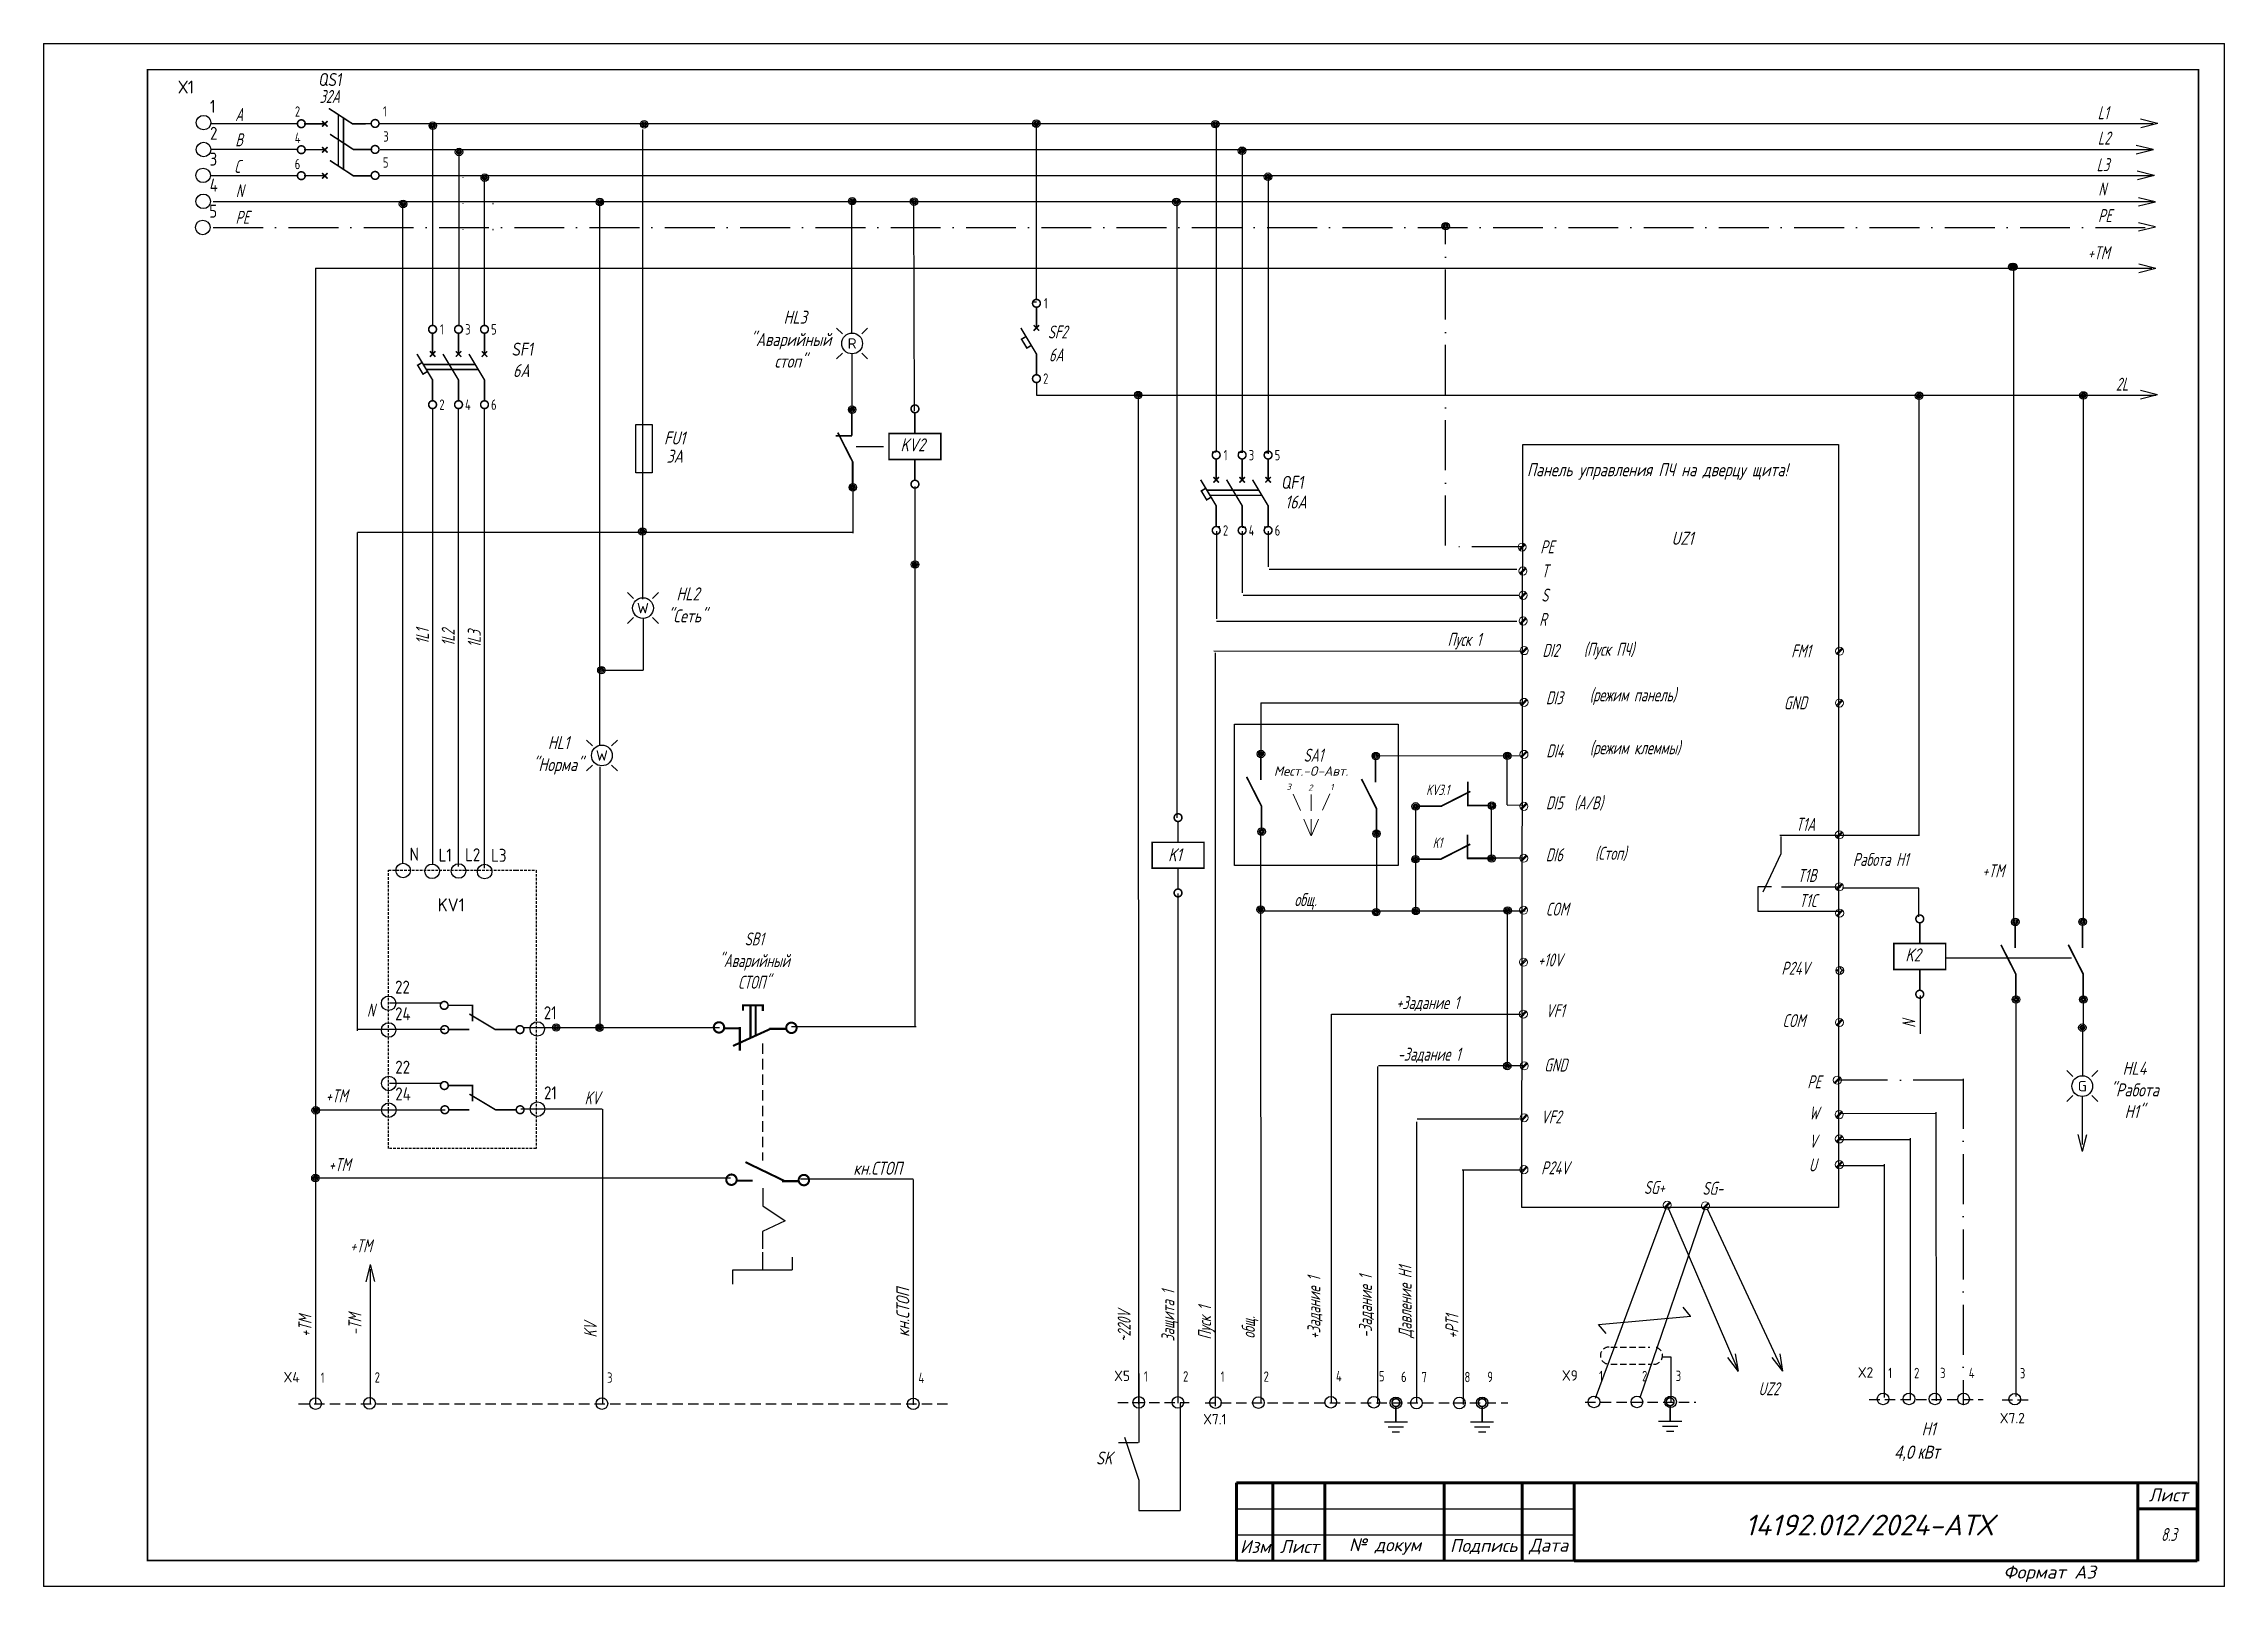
# Paper-space layout 'Лист 8.3' of a CAD drawing. Header units: millimetres. Extents: x 113 to 533, y -2300 to -2003.
# The model-space entities are those that its viewports show. They can reach past a viewport. Long polylines and large blocks are cut down to what shows.
import ezdxf
from ezdxf.enums import TextEntityAlignment as Align

# ---------------------------------------------------------------- set-up
doc = ezdxf.new("R2010")
doc.units = ezdxf.units.MM
doc.header["$LTSCALE"] = 4
for name, pattern in [('ACAD_ISO02W100', [15, 12, -3]), ('ACAD_ISO10W100', [18, 12, -3, 0, -3]), ('DASHED', [0.75, 0.5, -0.25]), ('HIDDEN2', [0.1875, 0.125, -0.0625]), ('SolidLine', [0])]:
    doc.linetypes.add(name, pattern=pattern)
for name, color, linetype in [("Contact's", 104, 'Continuous'), ('G', 5, 'Continuous'), ('LOC', 8, 'Continuous'), ('MISC', 2, 'Continuous'), ('RED_2.5mm^2', 1, 'Continuous'), ('SYMS', 7, 'Continuous'), ('TAGS', 51, 'Continuous'), ('TERMS', 4, 'Continuous'), ('Вспомогательная', 1, 'Continuous'), ('Текст', 2, 'Continuous')]:
    doc.layers.add(name, color=color, linetype=linetype)
for name, color, linetype, lineweight in [('osn', 10, 'Continuous', 20), ('SHTAMP', 7, 'SolidLine', 25), ('Основеая', 5, 'Continuous', 60)]:
    doc.layers.add(name, color=color, linetype=linetype, lineweight=lineweight)
doc.styles.add('GOST', font='isocpeur.ttf', dxfattribs={"oblique": 15})
doc.styles.add('ISOCPEUR', font='isocpeui.ttf')
doc.styles.add('ISOCPEUR25.10.00', font='isocpeur.ttf', dxfattribs={"height": 2.5})
doc.styles.add('SC', font='wromrusc.shx', dxfattribs={"width": 0.8, "height": 2.5})
doc.styles.add('Simplex00.10.00', font='simplex.shx')
doc.styles.add('Simplex25.085.00', font='simplex.shx', dxfattribs={"width": 0.85, "oblique": 15, "height": 2.5})
doc.styles.add('Simplex25.085.15', font='GOST_A.TTF', dxfattribs={"width": 0.85, "oblique": 15, "height": 2.5})
doc.styles.add('Tah25.10.00', font='tahoma.ttf', dxfattribs={"height": 2.5})
doc.styles.add('WD', font='romans.shx')
doc.styles.add('ГОСТ', font='isocpeur.ttf', dxfattribs={"oblique": 15})
doc.styles.add('Стиль мой-1', font='GOST_A.TTF', dxfattribs={"width": 0.85, "oblique": 15, "height": 2.5})
doc.linetypes.add('1191b', pattern='A,4,-2,[69,spec.shx,S=1,R=0,X=0,Y=0],8,[69,spec.shx,S=1,R=180,X=0,Y=0],-2,4', length=20)
doc.linetypes.add('Ethernet_LINE', pattern='A,7.5,-4,["Ethernet",Standard,S=2.5,R=0,X=-2.5,Y=-1.25],-18', length=29.5)
doc.linetypes.add('Modbus_LINE', pattern='A,7.5,-4,["Modbus",Standard,S=2.5,R=0,X=-1.5,Y=-1.25],-15', length=26.5)

psp = doc.layouts.new('Лист 8.3')

msp = doc.modelspace()

# ---------------------------------------------------------------- texts
at = {"style": 'Simplex25.085.15', "oblique": 15, "width": 0.85}
for s, p in [('32А', (3969.13, 8583.34)), ('A', (3952.87, 8579.87)), ('L1', (4311.58, 8580.2)), ('B', (3952.9, 8574.99)), ('L2', (4311.61, 8575.33)), ('C', (3952.67, 8569.88)), ('L3', (4311.38, 8570.21)), ('N', (4311.71, 8565.52)), ('N', (3953, 8565.19)), ('PE', (3952.95, 8560.07)), ('PE', (4311.66, 8560.4)), ('+TM', (4309.67, 8553.25)), ('SF2', (4109.39, 8538)), ('6А', (4109.61, 8533.58)), ('2L', (4315.08, 8527.95)), ('PE', (4204.24, 8496.63)), ('T', (4204.44, 8492)), ('S', (4204.44, 8487.35)), ('R', (4204.03, 8482.67)), ('Пуск 1', (4186.38, 8478.82)), ('DI2', (4204.64, 8476.71)), ('(Пуск ПЧ)', (4212.62, 8476.9)), ('FM1', (4252.56, 8476.58)), ('DI3', (4205.32, 8467.58)), ('(режим панель)', (4213.75, 8468.13)), ('GND', (4251.15, 8466.6)), ('DI4', (4205.39, 8457.36)), ('(режим клеммы)', (4213.78, 8457.96)), ('DI5  (A/B)', (4205.32, 8447.35)), ('T1A', (4253.42, 8443.21)), ('DI6', (4205.29, 8437.34)), ('(Стоп)', (4214.76, 8437.63)), ('T1B', (4253.77, 8433.37)), ('+TM', (4289.35, 8434.27)), ('общ.', (4156.88, 8428.72)), ('COM', (4205.29, 8426.9)), ('T1C', (4254.07, 8428.53)), ('+10V', (4203.78, 8417.11)), ('P24V', (4250.68, 8415.51)), ('N', (3978.26, 8407.44)), ('+Задание 1', (4176.49, 8408.89)), ('VF1', (4205.28, 8407.32)), ('COM', (4250.87, 8405.42)), ('-Задание 1', (4176.77, 8398.96)), ('GND', (4204.99, 8396.88)), ('PE', (4255.67, 8393.64)), ('+TM', (3970.3, 8390.94)), ('KV', (4020.18, 8390.56)), ('VF2', (4204.35, 8386.88)), ('W', (4256, 8387.65)), ('V', (4256, 8382.22)), ('+TM', (3970.87, 8377.69)), ('P24V', (4204.41, 8377.09)), ('U', (4255.96, 8377.64)), ('SG+', (4224.21, 8373.31)), ('SG-', (4235.45, 8373.14)), ('+TM', (3975.01, 8362.08)), ('UZ2', (4246.25, 8334.55))]:
    msp.add_text(s, height=2.5, dxfattribs=at).set_placement(p)
for s, p in [('1L1', (3990.94, 8480.63)), ('1L2', (3995.91, 8480.39)), ('1L3', (4000.93, 8480.17))]:
    msp.add_text(s, height=2.5, rotation=90, dxfattribs=at).set_placement(p, align=Align.BOTTOM_CENTER)
at = {"color": 7, "oblique": 15}
for s, style, width, p in [('Работа Н1', 'Simplex25.085.15', 0.85, (4264.43, 8436.45)), ('4,0 кВт', 'SC', 0.8, (4272.42, 8322.34))]:
    msp.add_text(s, height=2.5, dxfattribs=dict(at, style=style, width=width)).set_placement(p)
at = {"style": 'Simplex25.085.15', "oblique": 15, "width": 0.85}
for s, p in [('N', (4276.47, 8405.3)), ('-Задание 1', (4171.81, 8345.59)), ('Давление Н1', (4179.45, 8345.62)), ('Защита 1', (4133.77, 8344.89)), ('+Задание 1', (4161.88, 8345.31)), ('+TM', (3967.58, 8345.75)), ('-TM', (3977.18, 8346.07)), ('~220V', (4125.35, 8344.7)), ('Пуск 1', (4140.85, 8345.26)), ('общ.', (4149.27, 8345.46)), ('+РТ1', (4188.48, 8345.4)), ('KV', (4022.55, 8345.65))]:
    msp.add_text(s, height=2.5, rotation=90, dxfattribs=at).set_placement(p)
at = {"width": 6.6544, "attachment_point": 8, "style": 'Simplex25.085.15'}
for s, insert, char_height in [('SA1', (4160.53, 8456.52), 2.5), ('KV3.1', (4184.47, 8450.1), 2), ('K1', (4184.43, 8439.93), 2), ('SB1\\P"Аварийный СТОП"', (4052.84, 8412.81), 2.5)]:
    msp.add_mtext(s, dxfattribs=dict(at, insert=insert, char_height=char_height))
at = {"color": 7, "lineweight": 25, "insert": (4323.79, 8309.01), "char_height": 2.5, "attachment_point": 1, "style": 'Стиль мой-1'}
msp.add_mtext_dynamic_manual_height_columns('8.3', width=5.3031, gutter_width=12.5, heights=[0], dxfattribs=at)
at = {"layer": 'osn', "color": 4, "style": 'GOST', "oblique": 15}
msp.add_text('Мест.-O-Авт.', height=1.8, dxfattribs=at).set_placement((4152.94, 8453.82))
at = {"layer": 'osn', "color": 4, "style": 'GOST', "oblique": 15, "width": 1.035276}
for s, p in [('3', (4155.39, 8451.1)), ('2', (4159.54, 8450.93)), ('1', (4163.79, 8451.06))]:
    msp.add_text(s, height=1.19, dxfattribs=at).set_placement(p)
at = {"layer": 'SHTAMP', "color": 0, "style": 'ISOCPEUR'}
msp.add_text('14192.012/2024-АТХ', height=4, dxfattribs=at).set_placement((4267.53, 8307.57), align=Align.CENTER)
at = {"layer": 'SYMS', "color": 30, "linetype": 'Continuous', "true_color": 0xf26722, "style": 'Simplex00.10.00', "oblique": 15, "width": 0.75}
msp.add_text('Панель управления ПЧ на дверцу щита!', height=2.5, dxfattribs=at).set_placement((4201.67, 8511.48))
at = {"layer": 'SYMS', "linetype": 'Continuous', "char_height": 2.5}
for s, insert, width, attachment_point in [('{\\Fsimplex|c0;\\Q15;\\W0.75;\\C0;HL3}', (4060.74, 8543.34), 7.0259, 2), ('{\\Fsimplex|c204;\\Q15;\\W0.75;\\C0;"Аварийный стоп"}', (4059.87, 8539.05), 19.6011, 2), ('{\\Fsimplex|c0;\\Q15;\\W0.75;\\C0;6\\Fsimplex|c204;А}', (4007.97, 8533.07), 7.0259, 2), ('{\\Fsimplex|c0;\\Q15;\\W0.75;\\C0;FU1}', (4037.5, 8520.09), 7.0259, 2), ('{\\Fsimplex|c0;\\Q15;\\W0.75;\\C0;KV2}', (4081.02, 8518.77), 10.0177, 1), ('{\\Fsimplex|c0;\\Q15;\\W0.75;\\C0;3\\Fsimplex|c204;А}', (4037.53, 8516.58), 7.0259, 2), ('{\\Fsimplex|c204;\\Q15;\\W0.75;\\C0;16А}', (4157.16, 8507.76), 7.0259, 2), ('{\\Fsimplex|c0;\\Q15;\\W0.75;\\C0;UZ1}', (4229.51, 8500.78), 10.0177, 1), ('{\\Fsimplex|c0;\\Q15;\\W0.75;\\C0;HL2}', (4040.08, 8490.08), 7.0259, 2), ('{\\Fsimplex|c204;\\Q15;\\W0.75;\\C0;"Сеть"}', (4039.93, 8485.84), 7.0259, 2), ('{\\Fsimplex|c0;\\Q15;\\W0.75;\\C0;HL1}', (4015.16, 8461.45), 7.0259, 2), ('{\\Fsimplex|c204;\\Q15;\\W0.75;\\C0;"Норма"}', (4015, 8457.21), 7.0259, 2), ('{\\Fsimplex|c0;\\Q15;\\W0.75;\\C0;K\\Fsimplex|c204;1}', (4132.57, 8439.86), 5.8543, 1), ('{\\Fsimplex|c0;\\Q15;\\W0.75;\\C0;K2}', (4274.54, 8420.58), 10.0177, 1), ('{\\Fsimplex|c0;\\Q15;\\W0.75;\\C0;HL4\\P\\Fsimplex|c204;"Работа Н1"}', (4318.68, 8398.75), 7.0259, 2), ('{\\Fsimplex|c204;\\Q15;\\W0.75;\\C0;кн.СТОП}', (4071.93, 8379.51), 9.5254, 1), ('{\\Fsimplex|c0;\\Q15;\\W0.75;\\C0;H1}', (4279.03, 8329.34), 24.9129, 2), ('{\\Fsimplex|c0;\\Q15;\\W0.75;\\C0;SK}', (4120.24, 8323.72), 7.3869, 2)]:
    msp.add_mtext(s, dxfattribs=dict(at, insert=insert, width=width, attachment_point=attachment_point))
at = {"layer": 'SYMS', "linetype": 'Continuous', "insert": (4080.21, 8345.79), "char_height": 2.5, "width": 9.5254, "attachment_point": 1, "rotation": 90}
msp.add_mtext('{\\Fsimplex|c204;\\Q15;\\W0.75;\\C0;кн.СТОП}', dxfattribs=at)
at = {"layer": 'Текст', "color": 7, "char_height": 2.5, "style": 'ГОСТ'}
for s, insert, width, attachment_point in [('{\\fISOCPEUR|b0|i0|c204|p34;Лист}', (4328.92, 8315.36), 11.4585, 6), ('{\\fISOCPEUR|b0|i0|c204|p34;Изм}', (4149.34, 8305.43), 7, 5), ('{\\fISOCPEUR|b0|i0|c204|p34;Лист}', (4157.84, 8305.43), 10, 5), ('{\\fISOCPEUR|b0|i0|c204|p34;№ докум}', (4174.34, 8305.43), 23, 5), ('{\\fISOCPEUR|b0|i0|c204|p34;Подпись}', (4193.34, 8305.43), 15, 5), ('{\\fISOCPEUR|b0|i0|c204|p34;Дата}', (4205.84, 8305.43), 10, 5)]:
    msp.add_mtext(s, dxfattribs=dict(at, insert=insert, width=width, attachment_point=attachment_point))

# ---------------------------------------------------------------- blocks, each defined once
blk = doc.blocks.new('Формат А3')
at = {"color": 0, "linetype": 'Continuous', "const_width": 0.3}
for points in [[(-420, 297), (0, 297), (0, 0), (-420, 0)], [(-400, 5), (-400, 292), (-5, 292), (-5, 5)]]:
    blk.add_lwpolyline(points, close=True, dxfattribs=at)
at = {"color": 0, "linetype": 'Continuous', "style": 'Simplex00.10.00', "oblique": 15}
blk.add_text('Формат А3', height=2.5, dxfattribs=at).set_placement((-33.67, 2.75), align=Align.MIDDLE_CENTER)
blk = doc.blocks.new('S3')
at = {"color": 0, "linetype": 'Continuous', "lineweight": -2, "const_width": 0.3}
for points in [[(5.22, -0.02), (9.75, -2.98), (13.35, -2.96)], [(0.45, -2.97), (4.45, -2.97)], [(3.91, -2.45), (4.97, -3.51)], [(3.91, -3.51), (4.97, -2.45)], [(7.04, -1.19), (7.04, -11.19)], [(8.04, -1.82), (8.04, -11.82)], [(0.45, -7.97), (4.45, -7.97)], [(3.91, -7.45), (4.97, -8.51)], [(3.91, -8.51), (4.97, -7.45)], [(5.45, -4.99), (9.98, -7.95), (13.57, -7.93)], [(3.91, -12.45), (4.97, -13.51)], [(3.91, -13.51), (4.97, -12.45)], [(5.42, -10.04), (9.94, -13), (13.54, -12.98)], [(0.45, -12.97), (4.45, -12.97)]]:
    blk.add_lwpolyline(points, dxfattribs=at)
for points in [[(-0.09, -2.22, -1), (-0.09, -3.72, -1)], [(14.12, -2.17, -1), (14.12, -3.67, -1)], [(-0.09, -7.22, -1), (-0.09, -8.72, -1)], [(14.12, -7.17, -1), (14.12, -8.67, -1)], [(-0.09, -12.22, -1), (-0.09, -13.72, -1)], [(14.12, -12.17, -1), (14.12, -13.67, -1)]]:
    blk.add_lwpolyline(points, format="xyb", close=True, dxfattribs=at)
at = {"color": 0, "linetype": 'Continuous', "lineweight": -2, "style": 'Simplex25.085.00', "oblique": 10, "width": 0.8, "flags": 4}
blk.add_attdef('ЭЛЕМЕНТ', text='', height=2.5, dxfattribs=at).set_placement((13.69, 5.78), align=Align.MIDDLE_RIGHT)
at = {"color": 5, "linetype": 'Continuous', "lineweight": -2, "style": 'Simplex25.085.00', "oblique": 10, "width": 0.8, "flags": 4}
blk.add_attdef('ТОК', text='', height=2.5, dxfattribs=at).set_placement((10.91, 2.33), align=Align.MIDDLE_RIGHT)
at = {"color": 0, "linetype": 'Continuous', "lineweight": 9, "style": 'ISOCPEUR25.10.00', "oblique": 10, "width": 0.85, "flags": 5}
blk.add_attdef('ТИП', text='', height=2.5, dxfattribs=at).set_placement((-4, -6), align=Align.MIDDLE_RIGHT)
at = {"layer": "Contact's", "linetype": 'Continuous', "lineweight": 9, "style": 'Simplex00.10.00', "width": 0.7, "flags": 8}
for tag, p in [('#(2)', (-0.82, -0.62)), ('#(1)', (16, -0.59)), ('#(4)', (-0.79, -5.69)), ('#(3)', (16.21, -5.4)), ('#(6)', (-0.82, -10.72)), ('#(5)', (16.17, -10.41))]:
    blk.add_attdef(tag, text='', height=2, dxfattribs=at).set_placement(p, align=Align.MIDDLE)
blk = doc.blocks.new('HT0002')
blk.add_circle((0, 0), 0.0699)
at = {"style": 'WD'}
for tag, p, width in [('INST', (0.062, 0.42), 0.7), ('LOC', (0.062, 0.25), 0.7), ('DESC1', (0.053, -0.385), 0.8)]:
    blk.add_attdef(tag, p, '', height=0.125, dxfattribs=dict(at, width=width))
at = {"linetype": 'Continuous', "style": 'WD'}
for tag, p, height, width, flags in [('TERM01', (0.062, 0.094), 0.125, 0.8, 8), ('TAGSTRIP', (0.053, -0.229), 0.125, 0.9, 8), ('DESC2', (0.053, -0.541), 0.125, 0.8, 8), ('CAT', (0.213, -0.406), 0.109, 0.8, 1), ('DESC3', (0.053, -0.698), 0.125, 0.8, 8)]:
    blk.add_attdef(tag, p, '', height=height, dxfattribs=dict(at, width=width, flags=flags))
at = {"style": 'WD', "flags": 1}
for tag, p, height in [('X4TERM01', (-0.07, 0), 0.0125), ('X4TERMDESC01', (-0.055, -0.023), 0.025), ('X2TERMDESC01', (-0.006, 0.029), 0.025), ('STRIPSEQ', (0, 0), 0.00125), ('X2TERM01', (0, 0.07), 0.0125), ('X2PIN01', (0.033, 0.084), 0.0125), ('X1TERMDESC01', (0.039, 0.007), 0.025), ('X1TERM01', (0.07, 0), 0.0125), ('X1PIN01', (0.087, 0.016), 0.0125), ('X4PIN01', (-0.114, -0.038), 0.0125), ('LINKTERM', (0, -0.002), 0.00125), ('X8TERM01', (0, -0.07), 0.0125), ('X8TERMDESC01', (0, -0.054), 0.025), ('X8PIN01', (0.026, -0.096), 0.0125)]:
    blk.add_attdef(tag, p, '', height=height, dxfattribs=at)
at = {"linetype": 'Continuous', "style": 'WD', "width": 0.8, "flags": 1}
blk.add_attdef('MFG', text='', height=0.109, dxfattribs=at).set_placement((0.088, -0.406), align=Align.RIGHT)
at = {"style": 'WD', "width": 0.7, "flags": 1}
blk.add_attdef('ASSYCODE', (0.062, -0.281), '', height=0.01, dxfattribs=at)
blk = doc.blocks.new('VT0002')
blk.add_circle((0, 0), 0.0699)
at = {"style": 'WD'}
for tag, p, width in [('INST', (0.062, 0.42), 0.7), ('LOC', (0.062, 0.25), 0.7), ('DESC1', (0.053, -0.385), 0.8)]:
    blk.add_attdef(tag, p, '', height=0.125, dxfattribs=dict(at, width=width))
at = {"linetype": 'Continuous', "style": 'WD'}
for tag, p, height, width, flags in [('TERM01', (0.062, 0.094), 0.125, 0.8, 8), ('TAGSTRIP', (0.053, -0.229), 0.125, 0.9, 8), ('DESC2', (0.053, -0.541), 0.125, 0.8, 8), ('CAT', (0.213, -0.406), 0.109, 0.8, 1), ('DESC3', (0.053, -0.698), 0.125, 0.8, 8)]:
    blk.add_attdef(tag, p, '', height=height, dxfattribs=dict(at, width=width, flags=flags))
at = {"style": 'WD', "flags": 1}
for tag, p, height in [('X4TERM01', (-0.07, 0), 0.0125), ('X4TERMDESC01', (-0.055, -0.023), 0.025), ('X2TERMDESC01', (-0.006, 0.029), 0.025), ('STRIPSEQ', (0, 0), 0.00125), ('X2TERM01', (0, 0.07), 0.0125), ('X2PIN01', (0.033, 0.084), 0.0125), ('X1TERMDESC01', (0.041, -0.003), 0.025), ('X1TERM01', (0.07, 0), 0.0125), ('X1PIN01', (0.087, 0.016), 0.0125), ('X4PIN01', (-0.114, -0.038), 0.0125), ('LINKTERM', (0, -0.002), 0.00125), ('X8TERM01', (0, -0.07), 0.0125), ('X8TERMDESC01', (0, -0.054), 0.025), ('X8PIN01', (0.026, -0.096), 0.0125)]:
    blk.add_attdef(tag, p, '', height=height, dxfattribs=at)
at = {"linetype": 'Continuous', "style": 'WD', "width": 0.8, "flags": 1}
blk.add_attdef('MFG', text='', height=0.109, dxfattribs=at).set_placement((0.088, -0.406), align=Align.RIGHT)
at = {"style": 'WD', "width": 0.7, "flags": 1}
blk.add_attdef('ASSYCODE', (0.062, -0.281), '', height=0.01, dxfattribs=at)
blk = doc.blocks.new('NO_C')
at = {"color": 0, "linetype": 'Continuous', "lineweight": -2, "const_width": 0.3}
for points in [[(13.15, 1.41), (13.15, -2.59), (10.15, -7.59)], [(11.53, -7), (8.34, -7)], [(8.49, -6.96), (8.49, -11.68)], [(13.15, -7.59), (13.15, -11.59)]]:
    blk.add_lwpolyline(points, dxfattribs=at)
for points in [[(13.9, 2.16, -1), (12.4, 2.16, -1)], [(9.24, -12.43, -1), (7.74, -12.43, -1)], [(13.9, -12.34, -1), (12.4, -12.34, -1)]]:
    blk.add_lwpolyline(points, format="xyb", close=True, dxfattribs=at)
at = {"color": 0, "linetype": 'Continuous', "lineweight": -2, "style": 'Simplex25.085.00', "oblique": 10, "width": 0.8, "flags": 4}
blk.add_attdef('ЭЛЕМЕНТ', text='', height=2.5, dxfattribs=at).set_placement((8, 5.48), align=Align.MIDDLE)
at = {"color": 0, "linetype": 'Continuous', "lineweight": 9, "style": 'ISOCPEUR25.10.00', "oblique": 10, "width": 0.85, "flags": 5}
blk.add_attdef('ТИП', text='', height=2.5, dxfattribs=at).set_placement((8, 5.48), align=Align.MIDDLE)
at = {"layer": "Contact's", "linetype": 'Continuous', "lineweight": 9, "style": 'Simplex00.10.00', "width": 0.7, "flags": 4}
for tag, p in [('#(11/ПОДВ.)', (15.47, 2.67)), ('#(14/НЕПОД.)', (7.37, -10.14)), ('#(14/НЕПОД.)', (15.79, -12.21))]:
    blk.add_attdef(tag, text='', height=2, dxfattribs=at).set_placement(p, align=Align.MIDDLE)
blk = doc.blocks.new('WDDOT')
for radius in [0.72, 0.449, 0.223]:
    blk.add_circle((0, 0), radius)
blk = doc.blocks.new('QF - выкл. автоматич. (3пол.)')
at = {"color": 0, "linetype": 'Continuous', "lineweight": -2, "const_width": 0.3}
for points in [[(-0.75, -0.75, -1), (0.75, -0.75, -1)], [(4.25, -0.75, -1), (5.75, -0.75, -1)], [(9.25, -0.75, -1), (10.75, -0.75, -1)], [(-0.75, -15.25, -1), (0.75, -15.25, -1)], [(4.25, -15.25, -1), (5.75, -15.25, -1)], [(9.25, -15.25, -1), (10.75, -15.25, -1)]]:
    blk.add_lwpolyline(points, format="xyb", close=True, dxfattribs=at)
for points in [[(0, -5.5), (0, -1.5)], [(5, -5.5), (5, -1.5)], [(10, -5.5), (10, -1.5)], [(0, -14.5), (0, -10.5), (-3, -5.5)], [(-2.01, -7.14), (-2.87, -7.66), (-1.84, -9.37), (-0.99, -8.86)], [(-1.8, -7.5), (8.2, -7.5)], [(-1.2, -8.5), (8.8, -8.5)], [(-0.53, -6.03), (0.53, -4.97)], [(0.53, -6.03), (-0.53, -4.97)], [(5, -14.5), (5, -10.5), (2, -5.5)], [(4.47, -6.03), (5.53, -4.97)], [(5.53, -6.03), (4.47, -4.97)], [(10, -14.5), (10, -10.5), (7, -5.5)], [(9.47, -6.03), (10.53, -4.97)], [(10.53, -6.03), (9.47, -4.97)]]:
    blk.add_lwpolyline(points, dxfattribs=at)
at = {"color": 0, "linetype": 'Continuous', "lineweight": -2, "style": 'Simplex25.085.00', "oblique": 10, "width": 0.8, "flags": 4}
blk.add_attdef('ЭЛЕМЕНТ', text='', height=2.5, dxfattribs=at).set_placement((-4, -6), align=Align.MIDDLE_RIGHT)
at = {"color": 0, "linetype": 'Continuous', "lineweight": 9, "style": 'ISOCPEUR25.10.00', "oblique": 10, "width": 0.85, "flags": 5}
blk.add_attdef('ТИП', text='', height=2.5, dxfattribs=at).set_placement((-4, -6), align=Align.MIDDLE_RIGHT)
at = {"color": 5, "linetype": 'Continuous', "lineweight": -2, "style": 'Simplex25.085.00', "oblique": 10, "width": 0.8, "flags": 4}
blk.add_attdef('ТОК', text='', height=2.5, dxfattribs=at).set_placement((-4, -11.25), align=Align.MIDDLE_RIGHT)
at = {"layer": "Contact's", "linetype": 'Continuous', "lineweight": 9, "style": 'Simplex00.10.00', "width": 0.7, "flags": 8}
for tag, p in [('#(1)', (1.8, -0.75)), ('#(3)', (6.8, -0.75)), ('#(5)', (11.8, -0.75)), ('#(2)', (1.8, -15.25)), ('#(4)', (6.8, -15.25)), ('#(6)', (11.8, -15.25))]:
    blk.add_attdef(tag, text='', height=2, dxfattribs=at).set_placement(p, align=Align.MIDDLE)
blk = doc.blocks.new('HLT1R')
for p, q in [((-0.115, 0.115), (-0.186, 0.186)), ((0.115, 0.115), (0.186, 0.186)), ((-0.115, -0.115), (-0.186, -0.186)), ((0.115, -0.115), (0.186, -0.186))]:
    blk.add_line(p, q)
blk.add_circle((0, 0), 0.125)
at = {"style": 'WD', "width": 0.7}
for tag, p in [('INST', (0.006, 0.528)), ('LOC', (0.006, 0.359))]:
    blk.add_attdef(tag, text='', height=0.125, dxfattribs=at).set_placement(p, align=Align.CENTER)
at = {"style": 'WD'}
blk.add_attdef('TAG1', text='', height=0.125, dxfattribs=at).set_placement((0, 0.202), align=Align.CENTER)
blk.add_attdef('COLOR', text='', height=0.125, dxfattribs=at).set_placement((0, 0), align=Align.MIDDLE)
at = {"style": 'WD', "flags": 1}
for tag, p in [('X4TERM01', (-0.125, 0)), ('X1TERM02', (0.125, 0))]:
    blk.add_attdef(tag, p, '', height=0.0125, dxfattribs=at)
at = {"linetype": 'Continuous', "style": 'WD', "flags": 9}
blk.add_attdef('ASSYCODE', text='', height=0.01, dxfattribs=at).set_placement((-0.003, 0.098), align=Align.CENTER)
at = {"style": 'WD', "flags": 9}
blk.add_attdef('FAMILY', text='', height=0.01, dxfattribs=at).set_placement((-0.005, 0.161), align=Align.CENTER)
at = {"linetype": 'Continuous', "style": 'WD', "flags": 1}
for tag, p in [('MFG', (0, 0.121)), ('CAT', (0, 0.14))]:
    blk.add_attdef(tag, text='', height=0.01, dxfattribs=at).set_placement(p, align=Align.MIDDLE)
at = {"style": 'WD'}
for tag, p, width in [('DESC1', (1.125, 0), 0.9), ('WDTAGALT', (1.125, -0.312), 0.7)]:
    blk.add_attdef(tag, p, '', height=0.125, dxfattribs=dict(at, width=width))
at = {"linetype": 'Continuous', "style": 'WD', "flags": 8}
blk.add_attdef('TERM01', text='', height=0.125, dxfattribs=at).set_placement((-0.175, -0.031), align=Align.TOP_RIGHT)
blk.add_attdef('TERM02', text='', height=0.125, dxfattribs=at).set_placement((0.175, -0.031), align=Align.TOP_LEFT)
at = {"style": 'WD', "width": 0.9}
blk.add_attdef('DESC2', text='', height=0.125, dxfattribs=at).set_placement((1.125, -0.031), align=Align.TOP_LEFT)
blk = doc.blocks.new('Coil')
at = {"color": 0, "linetype": 'Continuous', "lineweight": -2, "const_width": 0.3}
blk.add_lwpolyline([(5.5, -5), (10.5, -5), (10.5, 5), (5.5, 5)], close=True, dxfattribs=at)
for points in [[(0.75, -0.75, -1), (0.75, 0.75, -1)], [(15.25, -0.75, -1), (15.25, 0.75, -1)]]:
    blk.add_lwpolyline(points, format="xyb", close=True, dxfattribs=at)
for points in [[(5.5, 0), (1.5, 0)], [(10.5, 0), (14.5, 0)]]:
    blk.add_lwpolyline(points, dxfattribs=at)
at = {"color": 0, "linetype": 'Continuous', "lineweight": -2, "style": 'Simplex25.085.00', "oblique": 10, "width": 0.8, "flags": 4}
blk.add_attdef('ЭЛЕМЕНТ', text='', height=2.5, dxfattribs=at).set_placement((8, 7.5), align=Align.MIDDLE)
at = {"color": 0, "linetype": 'Continuous', "lineweight": 9, "style": 'ISOCPEUR25.10.00', "oblique": 10, "width": 0.85, "flags": 5}
blk.add_attdef('ТИП', text='', height=2.5, dxfattribs=at).set_placement((8, 7.5), align=Align.MIDDLE)
at = {"color": 0, "linetype": 'Continuous', "lineweight": 9, "style": 'Tah25.10.00', "width": 0.8, "flags": 8}
blk.add_attdef('ОБМОТКА', text='', height=2.5, dxfattribs=at).set_placement((8, 0), align=Align.MIDDLE)
at = {"layer": "Contact's", "linetype": 'Continuous', "lineweight": 9, "style": 'Simplex00.10.00', "width": 0.7, "flags": 8}
for tag, p in [('#(A1/L)', (0.75, -2.3)), ('#(A2/N)', (15.25, -2.3))]:
    blk.add_attdef(tag, text='', height=2, dxfattribs=at).set_placement(p, align=Align.MIDDLE)
blk = doc.blocks.new('VT0W02')
blk.add_circle((0, 0), 0.0699)
at = {"style": 'WD'}
for tag, p, width in [('INST', (0.062, 0.42), 0.7), ('LOC', (0.062, 0.25), 0.7), ('DESC1', (0.053, -0.385), 0.8)]:
    blk.add_attdef(tag, p, '', height=0.125, dxfattribs=dict(at, width=width))
at = {"style": 'WD', "flags": 1}
for tag, p, height in [('X4TERM01', (-0.07, 0), 0.0125), ('X4TERMDESC01', (-0.055, -0.023), 0.025), ('X2TERMDESC01', (-0.006, 0.029), 0.025), ('STRIPSEQ', (0, 0), 0.00125), ('X2TERM01', (0, 0.07), 0.0125), ('X1TERMDESC01', (0.039, -0.003), 0.025), ('X1TERM01', (0.07, 0), 0.0125), ('LINKTERM', (0, -0.002), 0.00125), ('X8TERM01', (0, -0.07), 0.0125), ('X8TERMDESC01', (0, -0.054), 0.025)]:
    blk.add_attdef(tag, p, '', height=height, dxfattribs=at)
at = {"linetype": 'Continuous', "style": 'WD'}
for tag, p, height, width, flags in [('WIRENO', (0.062, 0.094), 0.125, 0.8, 8), ('TAGSTRIP', (0.053, -0.229), 0.125, 0.9, 8), ('DESC2', (0.053, -0.541), 0.125, 0.8, 8), ('CAT', (0.213, -0.406), 0.109, 0.8, 1), ('DESC3', (0.053, -0.698), 0.125, 0.8, 8)]:
    blk.add_attdef(tag, p, '', height=height, dxfattribs=dict(at, width=width, flags=flags))
at = {"linetype": 'Continuous', "style": 'WD', "width": 0.8, "flags": 1}
blk.add_attdef('MFG', text='', height=0.109, dxfattribs=at).set_placement((0.088, -0.406), align=Align.RIGHT)
at = {"style": 'WD', "width": 0.7, "flags": 1}
blk.add_attdef('ASSYCODE', (0.062, -0.281), '', height=0.01, dxfattribs=at)
blk = doc.blocks.new('PE - заземление')
at = {"color": 0, "linetype": 'Continuous', "lineweight": -2, "const_width": 0.3}
blk.add_lwpolyline([(-0.75, -0.75, -1), (0.75, -0.75, -1)], format="xyb", close=True, dxfattribs=at)
at = {"color": 0, "linetype": 'Continuous', "lineweight": -2}
for points, const_width in [([(0, -4.5), (0, -1.5)], 0.3), ([(-2.25, -4.5), (2.25, -4.5)], 0.25), ([(-1.5, -5.46), (1.5, -5.46)], 0.25), ([(-0.75, -6.42), (0.75, -6.42)], 0.25)]:
    blk.add_lwpolyline(points, dxfattribs=dict(at, const_width=const_width))
at = {"color": 0, "linetype": 'Continuous', "lineweight": 9, "style": 'ISOCPEUR25.10.00', "oblique": 10, "width": 0.85, "flags": 9}
blk.add_attdef('ТИП', (0, 0), '', height=2.5, dxfattribs=at)
blk = doc.blocks.new('QF - выкл. автоматич. (1пол.)')
at = {"color": 0, "linetype": 'Continuous', "lineweight": -2, "const_width": 0.3}
for points in [[(-0.75, -0.75, -1), (0.75, -0.75, -1)], [(-0.75, -15.25, -1), (0.75, -15.25, -1)]]:
    blk.add_lwpolyline(points, format="xyb", close=True, dxfattribs=at)
for points in [[(0, -5.5), (0, -1.5)], [(0, -14.5), (0, -10.5), (-3, -5.5)], [(-2.01, -7.14), (-2.87, -7.66), (-1.84, -9.37), (-0.99, -8.86)], [(-0.53, -6.03), (0.53, -4.97)], [(0.53, -6.03), (-0.53, -4.97)]]:
    blk.add_lwpolyline(points, dxfattribs=at)
at = {"color": 0, "linetype": 'Continuous', "lineweight": -2, "style": 'Simplex25.085.00', "oblique": 10, "width": 0.8, "flags": 4}
blk.add_attdef('ЭЛЕМЕНТ', text='', height=2.5, dxfattribs=at).set_placement((2.26, -8), align=Align.MIDDLE_LEFT)
at = {"color": 0, "linetype": 'Continuous', "lineweight": 9, "style": 'ISOCPEUR25.10.00', "oblique": 10, "width": 0.85, "flags": 5}
blk.add_attdef('ТИП', text='', height=2.5, dxfattribs=at).set_placement((2.26, -8), align=Align.MIDDLE_LEFT)
at = {"layer": "Contact's", "linetype": 'Continuous', "lineweight": 9, "style": 'Simplex00.10.00', "width": 0.7, "flags": 8}
for tag, p in [('#(1)', (1.8, -0.75)), ('#(2)', (1.8, -15.25))]:
    blk.add_attdef(tag, text='', height=2, dxfattribs=at).set_placement(p, align=Align.MIDDLE)

# ---------------------------------------------------------------- linework, layer by layer
at = {"color": 1, "linetype": 'Continuous', "ltscale": 0.6}
for p, q in [((3964.87, 8579.34), (3948.29, 8579.34)), ((3964.87, 8574.37), (3948.29, 8574.37)), ((3964.87, 8569.34), (3948.23, 8569.34)), ((4071.67, 8539.11), (4071.67, 8564.72)), ((4083.55, 8564.07), (4083.63, 8524.03)), ((4134.21, 8564.36), (4134.27, 8445.71)), ((3968.37, 8551.55), (3968.37, 8332.98)), ((4071.7, 8524.29), (4071.7, 8535)), ((4107.2, 8529.52), (4107.2, 8527.09)), ((4107.2, 8527.09), (4126.81, 8527.1)), ((4126.8, 8527.1), (4126.87, 8332.86)), ((4126.81, 8527.1), (4322.8, 8527.1)), ((4071.83, 8509.35), (4071.83, 8500.49)), ((4083.87, 8405.5), (4083.87, 8509.49)), ((4071.78, 8500.66), (3976.42, 8500.66)), ((4031.49, 8484.04), (4031.49, 8474.16)), ((4023.48, 8474.15), (4031.47, 8474.15)), ((4134.51, 8333.04), (4134.51, 8431.16))]:
    msp.add_line(p, q, dxfattribs=at)
at = {"color": 1, "ltscale": 1.2}
for p, q in [((4031.39, 8487.79), (4031.39, 8578.24)), ((4000.9, 8540.51), (4000.9, 8568.96))]:
    msp.add_line(p, q, dxfattribs=at)
at = {"linetype": 'Ethernet_LINE', "lineweight": 20, "ltscale": 0.2}
for p, q in [((4200.17, 8497.4), (4201.2, 8498.45)), ((4200.29, 8497.2), (4201.36, 8498.31)), ((4200.32, 8492.81), (4201.36, 8493.86)), ((4200.44, 8492.6), (4201.52, 8493.72)), ((4200.36, 8488.13), (4201.39, 8489.18)), ((4200.48, 8487.92), (4201.55, 8489.04)), ((4200.36, 8483.17), (4201.39, 8484.22)), ((4200.48, 8482.97), (4201.55, 8484.08)), ((4200.56, 8477.48), (4201.6, 8478.53)), ((4200.68, 8477.28), (4201.75, 8478.39)), ((4261.31, 8477.36), (4262.34, 8478.41)), ((4261.43, 8477.15), (4262.5, 8478.27)), ((4200.54, 8467.5), (4201.58, 8468.55)), ((4200.66, 8467.3), (4201.73, 8468.41)), ((4261.29, 8467.38), (4262.32, 8468.43)), ((4261.41, 8467.18), (4262.48, 8468.29)), ((4200.52, 8457.5), (4201.56, 8458.55)), ((4200.64, 8457.3), (4201.71, 8458.41)), ((4200.51, 8447.5), (4201.54, 8448.55)), ((4200.63, 8447.3), (4201.7, 8448.41)), ((4261.26, 8442), (4262.3, 8443.05)), ((4261.39, 8441.79), (4262.46, 8442.91)), ((4200.48, 8437.5), (4201.52, 8438.55)), ((4200.61, 8437.3), (4201.68, 8438.41)), ((4261.25, 8432), (4262.29, 8433.05)), ((4261.37, 8431.8), (4262.44, 8432.91)), ((4200.45, 8427.5), (4201.49, 8428.55)), ((4200.58, 8427.29), (4201.65, 8428.41)), ((4261.32, 8426.94), (4262.36, 8427.99)), ((4261.44, 8426.74), (4262.52, 8427.85)), ((4200.43, 8417.5), (4201.47, 8418.55)), ((4200.55, 8417.29), (4201.63, 8418.41)), ((4200.41, 8407.49), (4201.45, 8408.54)), ((4200.53, 8407.29), (4201.6, 8408.4)), ((4261.28, 8405.89), (4262.32, 8406.94)), ((4261.4, 8405.68), (4262.48, 8406.8)), ((4200.57, 8397.52), (4201.6, 8398.57)), ((4200.69, 8397.32), (4201.76, 8398.43)), ((4260.87, 8394.77), (4261.91, 8395.82)), ((4260.99, 8394.57), (4262.06, 8395.68)), ((4200.55, 8387.54), (4201.58, 8388.59)), ((4200.67, 8387.34), (4201.74, 8388.45)), ((4261.23, 8388.15), (4262.27, 8389.2)), ((4261.35, 8387.95), (4262.42, 8389.06)), ((4261.26, 8383.47), (4262.3, 8384.52)), ((4261.39, 8383.27), (4262.46, 8384.38)), ((4261.26, 8378.51), (4262.3, 8379.56)), ((4261.39, 8378.31), (4262.46, 8379.42)), ((4200.52, 8377.54), (4201.56, 8378.59)), ((4200.65, 8377.34), (4201.72, 8378.45)), ((4228.11, 8370.7), (4229.15, 8371.75)), ((4228.24, 8370.5), (4229.31, 8371.61)), ((4235.52, 8370.57), (4236.56, 8371.62)), ((4235.64, 8370.37), (4236.71, 8371.48))]:
    msp.add_line(p, q, dxfattribs=at)
at = {"color": 3, "linetype": 'Continuous', "ltscale": 0.6}
for p, q in [((4023.48, 8474.52), (4023.48, 8474.09)), ((4227.8, 8341.92), (4229.35, 8341.92)), ((4229.35, 8341.92), (4229.35, 8333.25))]:
    msp.add_line(p, q, dxfattribs=at)
at = {"ltscale": 0.2}
for p, q in [((4261.87, 8442.32), (4250.39, 8442.32)), ((4262.12, 8432.39), (4250.71, 8432.39))]:
    msp.add_line(p, q, dxfattribs=at)
at = {"linetype": '1191b', "ltscale": 0.6}
for p, q in [((4250.57, 8442.14), (4250.57, 8438.77)), ((4250.57, 8438.77), (4247.11, 8431.43)), ((4248.77, 8432.44), (4246.13, 8432.44)), ((4246.13, 8432.44), (4246.13, 8427.72)), ((4246.13, 8427.72), (4262.12, 8427.72))]:
    msp.add_line(p, q, dxfattribs=at)
at = {"linetype": 'DASHED'}
for p, q in [((4054.41, 8402.29), (4054.41, 8379.73)), ((3965.1, 8332.9), (4090.77, 8332.9)), ((4122.88, 8333.16), (4136.63, 8333.16)), ((4139.68, 8333.12), (4197.98, 8333.12)), ((4212.9, 8333.22), (4234.19, 8333.22)), ((4267.6, 8333.74), (4289.53, 8333.74)), ((4293.17, 8333.7), (4298.98, 8333.7))]:
    msp.add_line(p, q, dxfattribs=at)
at = {"linetype": 'Continuous', "ltscale": 0.6}
for p, q in [((4054.49, 8374.43), (4054.49, 8371.04)), ((4054.53, 8371.01), (4058.81, 8368.16)), ((4058.81, 8368.16), (4054.44, 8366.11)), ((4054.44, 8366.11), (4054.44, 8362.72)), ((4048.72, 8358.72), (4060.17, 8358.72)), ((4048.74, 8355.95), (4048.74, 8358.73)), ((4054.45, 8362.08), (4054.45, 8358.7)), ((4060.19, 8358.73), (4060.19, 8361.16))]:
    msp.add_line(p, q, dxfattribs=at)
at = {"ltscale": 0.6}
for p, q in [((4215.44, 8348.15), (4233.23, 8349.75)), ((4233.19, 8349.78), (4231.73, 8351.5)), ((4216.9, 8346.43), (4215.44, 8348.15))]:
    msp.add_line(p, q, dxfattribs=at)
at = {"linetype": 'DASHED', "ltscale": 0.6}
for p, q in [((4217.83, 8343.82), (4225.36, 8343.82)), ((4217.83, 8340.53), (4225.52, 8340.53))]:
    msp.add_line(p, q, dxfattribs=at)
at = {"color": 1, "linetype": 'Continuous', "ltscale": 0.6}
msp.add_lwpolyline([(4107.2, 8545.52), (4107.2, 8579.36)], dxfattribs=at)
at = {"ltscale": 0.2, "const_width": 0.33}
for points in [[(4071.66, 8519.26), (4071.66, 8523.89)], [(4071.66, 8519.26), (4068.54, 8519.26)], [(4071.81, 8509.44), (4071.81, 8514.24), (4068.94, 8519.89)], [(4150.4, 8452.98), (4150.4, 8457.6)], [(4172.52, 8452.56), (4172.52, 8457.19)], [(4150.56, 8443.15), (4150.55, 8447.95), (4147.68, 8453.6)], [(4172.68, 8442.74), (4172.67, 8447.54), (4169.81, 8453.19)], [(4180.32, 8447.94), (4185.12, 8447.94), (4190.77, 8450.81)], [(4190.26, 8448.05), (4190.26, 8452.67)], [(4190.15, 8448.09), (4194.77, 8448.09)], [(4190.22, 8437.88), (4190.22, 8442.5)], [(4180.29, 8437.77), (4185.09, 8437.77), (4190.74, 8440.64)], [(4190.12, 8437.92), (4194.74, 8437.92)], [(4295.68, 8420.65), (4295.68, 8425.27)], [(4308.65, 8420.67), (4308.65, 8425.29)], [(4295.84, 8410.82), (4295.83, 8415.62), (4292.96, 8421.27)], [(4308.81, 8410.84), (4308.8, 8415.64), (4305.93, 8421.29)]]:
    msp.add_lwpolyline(points, dxfattribs=at)
at = {"linetype": 'Continuous', "ltscale": 0.6}
msp.add_lwpolyline([(4030.06, 8521.45), (4033.16, 8521.45), (4033.16, 8512.15), (4030.06, 8512.15)], close=True, dxfattribs=at)
at = {"ltscale": 0.2}
msp.add_lwpolyline([(4200.9, 8517.56), (4261.66, 8517.56), (4261.66, 8370.71), (4200.71, 8370.69)], close=True, dxfattribs=at)
at = {"color": 3, "linetype": 'Continuous', "ltscale": 0.6}
msp.add_lwpolyline([(4145.33, 8463.77), (4176.85, 8463.77), (4176.85, 8436.56), (4145.33, 8436.56)], close=True, dxfattribs=at)
at = {"linetype": 'HIDDEN2'}
msp.add_lwpolyline([(4007.03, 8435.65), (4010.83, 8435.65), (4010.83, 8382.04), (3982.44, 8382.04), (3982.44, 8435.65), (4007.03, 8435.65)], dxfattribs=at)
at = {"const_width": 0.4}
for points in [[(4050.71, 8408.58), (4050.71, 8409.63), (4054.51, 8409.63), (4054.51, 8408.56)], [(4052.13, 8409.61), (4052.13, 8403.47)], [(4053.13, 8409.61), (4053.13, 8403.87)], [(4046.9, 8405.19), (4050.14, 8405.19)], [(4048.76, 8401.81), (4056.18, 8405.18)], [(4050.07, 8405.45), (4050.07, 8400.87)], [(4055.78, 8405.09), (4059.02, 8405.09)], [(4051.16, 8379.43), (4058.57, 8375.86)], [(4049.3, 8375.87), (4052.54, 8375.87)], [(4058.17, 8375.77), (4061.42, 8375.77)]]:
    msp.add_lwpolyline(points, dxfattribs=at)
for points in [[(4047.06, 8405.37, 1), (4045.06, 8405.37, 1), (4047.06, 8405.37, 1)], [(4061.01, 8405.29, 1), (4059.01, 8405.29, 1), (4061.01, 8405.29, 1)], [(4049.46, 8376.05, 1), (4047.46, 8376.05, 1), (4049.46, 8376.05, 1)], [(4063.41, 8375.98, 1), (4061.41, 8375.98, 1), (4063.41, 8375.98, 1)]]:
    msp.add_lwpolyline(points, format="xyb", dxfattribs=at)
at = {"lineweight": 20, "ltscale": 0.2}
for centre in [(4200.74, 8497.84), (4200.89, 8493.24), (4200.93, 8488.56), (4200.93, 8483.61), (4201.13, 8477.91), (4261.88, 8477.79), (4201.11, 8467.94), (4261.85, 8467.81), (4201.09, 8457.93), (4201.08, 8447.94), (4261.83, 8442.43), (4201.05, 8437.94), (4261.82, 8432.43), (4201.02, 8427.93), (4261.89, 8427.37), (4201, 8417.93), (4261.91, 8416.34), (4200.98, 8407.93), (4261.85, 8406.32), (4201.14, 8397.96), (4261.44, 8395.21), (4201.12, 8387.98), (4261.8, 8388.58), (4261.83, 8383.9), (4261.83, 8378.95), (4201.09, 8377.98), (4228.68, 8371.14), (4236.04, 8371.03)]:
    msp.add_circle(centre, 0.78, dxfattribs=at)
at = {"ltscale": 0.2}
for centre, start, end in [((4261.37, 8416.86), 237.5598, 33.034), ((4262.45, 8416.86), 147.5598, 303.034), ((4261.36, 8415.83), 327.5598, 123.034), ((4262.45, 8415.82), 57.5598, 213.034)]:
    msp.add_arc(centre, 0.417, start, end, dxfattribs=at)
at = {"linetype": 'DASHED', "ltscale": 0.6}
for centre, start, end in [((4217.46, 8342.19), 87.3959, 270), ((4226.13, 8342.17), 267.3959, 90)]:
    msp.add_arc(centre, 1.64, start, end, dxfattribs=at)
at = {"layer": 'G', "color": 0, "ltscale": 0.2}
for p, q in [((4308.84, 8425.66), (4308.84, 8527.05)), ((4261.77, 8442.35), (4277.21, 8442.35)), ((4277.13, 8432.16), (4262.46, 8432.16)), ((4277.13, 8426.66), (4277.13, 8432.16)), ((4277.42, 8411.52), (4277.42, 8404.12)), ((4308.76, 8410.69), (4308.76, 8405.28))]:
    msp.add_line(p, q, dxfattribs=at)
msp.add_lwpolyline([(4277.23, 8442.27), (4277.23, 8526.87)], dxfattribs=at)
at = {"layer": 'osn', "color": 7, "linetype": '1191b', "ltscale": 75}
for p, q in [((4156.66, 8450.28), (4158.05, 8447.13)), ((4160.11, 8450.21), (4160.09, 8447.05)), ((4162.3, 8447.17), (4163.69, 8450.33)), ((4158.67, 8445.45), (4160.07, 8442.29)), ((4160.12, 8445.43), (4160.11, 8442.27)), ((4160.16, 8442.31), (4161.54, 8445.46))]:
    msp.add_line(p, q, dxfattribs=at)
at = {"layer": 'RED_2.5mm^2', "linetype": 'Continuous', "ltscale": 0.2}
for p, q in [((3980.77, 8579.36), (4322.25, 8579.36)), ((3990.94, 8540.66), (3990.94, 8578.96)), ((4141.82, 8579.27), (4141.82, 8516.3)), ((3980.82, 8574.36), (4322.25, 8574.36)), ((3995.99, 8540.66), (3995.99, 8573.9)), ((4146.82, 8574.45), (4146.82, 8516)), ((3980.71, 8569.36), (4322.36, 8569.36)), ((4151.82, 8569.48), (4151.82, 8515.8)), ((3948.65, 8564.36), (4322.25, 8564.36)), ((3985.17, 8436.98), (3985.17, 8563.96)), ((4023.07, 8563.79), (4023.07, 8459.76)), ((3968.37, 8551.55), (4322.04, 8551.55)), ((4295.39, 8551.72), (4295.39, 8426.08)), ((4106.43, 8545.07), (4107.22, 8545.07)), ((3990.94, 8436.79), (3990.94, 8524.47)), ((3995.91, 8436.34), (3995.91, 8524.45)), ((4000.93, 8436.01), (4000.93, 8524.34)), ((4141.03, 8516.16), (4141.82, 8516.16)), ((4146.04, 8516.11), (4146.82, 8516.11)), ((4151.05, 8516.03), (4151.82, 8516.03)), ((4142.53, 8501.73), (4141.82, 8501.73)), ((4141.86, 8500.93), (4141.86, 8484.03)), ((4147.53, 8501.59), (4146.82, 8501.59)), ((4146.84, 8500.93), (4146.84, 8489.03)), ((4151.82, 8501.69), (4151.03, 8501.69)), ((4151.82, 8500.93), (4151.82, 8494.03)), ((3976.42, 8404.72), (3976.42, 8500.66)), ((4152, 8493.6), (4199.73, 8493.6)), ((4147.03, 8488.6), (4200.18, 8488.6)), ((4141.91, 8483.6), (4199.73, 8483.6)), ((4141.35, 8477.85), (4201.24, 8477.8)), ((4141.63, 8477.47), (4141.65, 8332.44)), ((4150.39, 8467.84), (4150.39, 8457.83)), ((4150.44, 8467.86), (4200.66, 8467.88)), ((4023.12, 8455.51), (4023.12, 8405.06)), ((4172.82, 8457.68), (4200.6, 8457.7)), ((4197.82, 8457.78), (4197.82, 8448.19)), ((4180.22, 8447.88), (4180.22, 8427.68)), ((4194.75, 8447.6), (4194.75, 8437.5)), ((4197.86, 8448.18), (4200.74, 8448.2)), ((4150.37, 8443.08), (4150.39, 8333.14)), ((4172.68, 8442.71), (4172.68, 8427.54)), ((4194.95, 8438.01), (4200.71, 8438.02)), ((4150.28, 8427.79), (4201.32, 8427.8)), ((4197.87, 8428), (4197.87, 8397.87)), ((3982.59, 8410.08), (3992.73, 8410.08)), ((4295.85, 8410.54), (4295.85, 8334.3)), ((3993.23, 8404.95), (3976.39, 8404.95)), ((4046.14, 8405.31), (4008.27, 8405.31)), ((4084.06, 8405.5), (4060.05, 8405.5)), ((4163.93, 8407.93), (4163.93, 8333.2)), ((4164, 8407.91), (4200.52, 8407.93)), ((4308.7, 8396.1), (4308.7, 8405.33)), ((4172.88, 8397.85), (4172.91, 8332.9)), ((4173.08, 8398.01), (4201.23, 8398.02)), ((3982.62, 8394.65), (3992.76, 8394.65)), ((4308.66, 8382.86), (4308.66, 8392.09)), ((3993.31, 8389.46), (3968.45, 8389.46)), ((4023.59, 8389.61), (4007.89, 8389.61)), ((4023.61, 8389.64), (4023.61, 8332.88)), ((4180.55, 8387.74), (4200.21, 8387.76)), ((4261.64, 8388.8), (4280.5, 8388.83)), ((4280.4, 8389.06), (4280.46, 8333.48)), ((4180.42, 8387.21), (4180.42, 8333.05)), ((4261.64, 8383.8), (4275.5, 8383.8)), ((4275.46, 8384.03), (4275.46, 8333.8)), ((4270.46, 8379.03), (4270.46, 8334.11)), ((4048.29, 8376.36), (3968.4, 8376.36)), ((4083.45, 8376.14), (4061.77, 8376.14)), ((4083.48, 8376.08), (4083.48, 8332.74)), ((4189.21, 8377.92), (4201.07, 8377.94)), ((4189.37, 8377.83), (4189.39, 8332.75)), ((4261.53, 8378.8), (4270.51, 8378.8)), ((3978.85, 8358.82), (3978.85, 8332.94))]:
    msp.add_line(p, q, dxfattribs=at)
at = {"layer": 'RED_2.5mm^2', "linetype": 'ACAD_ISO10W100', "ltscale": 0.2}
for p, q in [((3948.65, 8559.36), (4322.36, 8559.36)), ((4185.98, 8498.15), (4185.98, 8559.55)), ((4200.68, 8497.92), (4186.25, 8497.92)), ((4285.63, 8395.23), (4261.66, 8395.23)), ((4285.7, 8395.46), (4285.7, 8332.73))]:
    msp.add_line(p, q, dxfattribs=at)
at = {"layer": 'RED_2.5mm^2', "color": 6, "linetype": 'Modbus_LINE', "ltscale": 0.2}
for p, q in [((4214.85, 8333.99), (4228.78, 8371.48)), ((4223.45, 8334.11), (4236.11, 8371.06)), ((4242.34, 8339.39), (4228.83, 8370.81)), ((4250.94, 8339.25), (4236.46, 8370.39))]:
    msp.add_line(p, q, dxfattribs=at)
at = {"layer": 'RED_2.5mm^2', "ltscale": 1.2}
for centre in [(3996.75, 8568.96), (3996.75, 8563.96), (4002.56, 8563.96), (3996.75, 8558.96), (4002.56, 8558.96)]:
    msp.add_arc(centre, 0.05, 90, 270, dxfattribs=at)
at = {"layer": 'SYMS', "linetype": 'Continuous', "ltscale": 0.2}
for p, q in [((4323.12, 8579.39), (4319.86, 8580.19)), ((4323.16, 8579.36), (4319.89, 8578.54)), ((4322.27, 8574.36), (4319, 8575.16)), ((4322.31, 8574.33), (4319.03, 8573.51)), ((4322.48, 8569.4), (4319.21, 8570.2)), ((4322.52, 8569.37), (4319.25, 8568.56)), ((4322.69, 8564.3), (4319.43, 8565.1)), ((4322.73, 8564.27), (4319.46, 8563.46)), ((4322.69, 8559.48), (4319.43, 8560.28)), ((4322.73, 8559.45), (4319.46, 8558.63)), ((4322.76, 8551.5), (4319.49, 8552.3)), ((4322.8, 8551.46), (4319.52, 8550.65)), ((4323.1, 8527.18), (4319.83, 8527.98)), ((4323.13, 8527.15), (4319.86, 8526.34)), ((4308.65, 8381.48), (4307.84, 8384.75)), ((4308.69, 8381.52), (4309.49, 8384.78)), ((3978.87, 8359.67), (3978.07, 8356.4)), ((3978.9, 8359.71), (3979.71, 8356.44)), ((4242.38, 8339.14), (4240.34, 8341.82)), ((4242.4, 8339.19), (4241.83, 8342.5)), ((4250.97, 8339.16), (4248.92, 8341.84)), ((4250.98, 8339.21), (4250.42, 8342.53))]:
    msp.add_line(p, q, dxfattribs=at)
at = {"layer": 'SYMS', "linetype": 'ACAD_ISO02W100', "ltscale": 0.2}
msp.add_line((4072.49, 8517.22), (4077.76, 8517.22), dxfattribs=at)
at = {"layer": 'SYMS', "linetype": 'Continuous', "ltscale": 25}
for p, q in [((4282.46, 8418.78), (4306.57, 8418.78)), ((4126.9, 8338.77), (4126.9, 8325.47)), ((4134.87, 8333.11), (4134.87, 8312.39)), ((4122.98, 8325.46), (4126.79, 8325.46)), ((4124.13, 8326.5), (4126.9, 8318.21)), ((4126.9, 8318.21), (4126.9, 8312.38)), ((4126.9, 8312.38), (4134.87, 8312.38))]:
    msp.add_line(p, q, dxfattribs=at)
at = {"layer": 'Вспомогательная', "color": 7}
for p, q in [((4145.74, 8312.7), (4210.74, 8312.7)), ((4145.74, 8307.7), (4210.74, 8307.7)), ((4145.74, 8302.7), (4210.74, 8302.7))]:
    msp.add_line(p, q, dxfattribs=at)
at = {"layer": 'Основеая', "color": 7}
for p, q in [((4145.74, 8317.7), (4145.74, 8302.7)), ((4330.74, 8317.7), (4145.74, 8317.7)), ((4152.74, 8317.7), (4152.74, 8302.7)), ((4162.74, 8317.7), (4162.74, 8302.7)), ((4185.74, 8317.7), (4185.74, 8302.7)), ((4200.74, 8317.7), (4200.74, 8302.7)), ((4210.74, 8317.7), (4210.74, 8302.7)), ((4319.31, 8317.7), (4319.31, 8302.7)), ((4330.74, 8317.7), (4330.74, 8302.7)), ((4319.31, 8312.7), (4330.74, 8312.7)), ((4330.74, 8302.7), (4210.74, 8302.7))]:
    msp.add_line(p, q, dxfattribs=at)

# ---------------------------------------------------------------- block references
for name, p in [('Формат А3', (4335.99, 8297.76)), ('PE - заземление', (4176.43, 8333.88)), ('PE - заземление', (4193.04, 8333.88)), ('PE - заземление', (4229.25, 8334.05))]:
    msp.add_blockref(name, p)
at = {"linetype": 'Continuous', "ltscale": 0.2}
ref = msp.add_blockref('S3', (3965.71, 8582.31), dxfattribs=at)
ref.add_attrib('ЭЛЕМЕНТ', 'QS1', dxfattribs={"color": 0, "linetype": 'Continuous', "lineweight": -2, "height": 2.5, "style": 'Simplex25.085.00', "oblique": 10, "width": 0.8, "flags": 4}).set_placement((3973.37, 8587.85), align=Align.MIDDLE_RIGHT)
ref.add_attrib('#(1)', '1', dxfattribs={"layer": "Contact's", "linetype": 'Continuous', "lineweight": 9, "height": 2, "style": 'Simplex00.10.00', "width": 0.7, "flags": 8}).set_placement((3981.72, 8581.72), align=Align.MIDDLE)
ref.add_attrib('#(3)', '3', dxfattribs={"layer": "Contact's", "linetype": 'Continuous', "lineweight": 9, "height": 2, "style": 'Simplex00.10.00', "width": 0.7, "flags": 8}).set_placement((3981.92, 8576.9), align=Align.MIDDLE)
ref.add_attrib('#(5)', '5', dxfattribs={"layer": "Contact's", "linetype": 'Continuous', "lineweight": 9, "height": 2, "style": 'Simplex00.10.00', "width": 0.7, "flags": 8}).set_placement((3981.88, 8571.89), align=Align.MIDDLE)
ref.add_attrib('#(2)', '2', dxfattribs={"layer": "Contact's", "linetype": 'Continuous', "lineweight": 9, "height": 2, "style": 'Simplex00.10.00', "width": 0.7, "flags": 8}).set_placement((3964.89, 8581.69), align=Align.MIDDLE)
ref.add_attrib('#(4)', '4', dxfattribs={"layer": "Contact's", "linetype": 'Continuous', "lineweight": 9, "height": 2, "style": 'Simplex00.10.00', "width": 0.7, "flags": 8}).set_placement((3964.92, 8576.61), align=Align.MIDDLE)
ref.add_attrib('#(6)', '6', dxfattribs={"layer": "Contact's", "linetype": 'Continuous', "lineweight": 9, "height": 2, "style": 'Simplex00.10.00', "width": 0.7, "flags": 8}).set_placement((3964.89, 8571.59), align=Align.MIDDLE)
ref = msp.add_blockref('QF - выкл. автоматич. (1пол.)', (4107.2, 8545.52))
ref.add_attrib('#(1)', '1', dxfattribs={"layer": "Contact's", "linetype": 'Continuous', "lineweight": 9, "height": 2, "style": 'Simplex00.10.00', "width": 0.7}).set_placement((4109, 8544.77), align=Align.MIDDLE)
ref.add_attrib('#(2)', '2', dxfattribs={"layer": "Contact's", "linetype": 'Continuous', "lineweight": 9, "height": 2, "style": 'Simplex00.10.00', "width": 0.7}).set_placement((4109, 8530.27), align=Align.MIDDLE)
ref = msp.add_blockref('QF - выкл. автоматич. (3пол.)', (3990.9, 8540.51))
ref.add_attrib('ЭЛЕМЕНТ', 'SF1', dxfattribs={"color": 0, "linetype": 'Continuous', "lineweight": -2, "height": 2.5, "style": 'Simplex25.085.00', "oblique": 10, "width": 0.8}).set_placement((4010.3, 8535.94), align=Align.MIDDLE_RIGHT)
ref.add_attrib('#(1)', '1', dxfattribs={"layer": "Contact's", "linetype": 'Continuous', "lineweight": 9, "height": 2, "style": 'Simplex00.10.00', "width": 0.7}).set_placement((3992.7, 8539.76), align=Align.MIDDLE)
ref.add_attrib('#(3)', '3', dxfattribs={"layer": "Contact's", "linetype": 'Continuous', "lineweight": 9, "height": 2, "style": 'Simplex00.10.00', "width": 0.7}).set_placement((3997.7, 8539.76), align=Align.MIDDLE)
ref.add_attrib('#(5)', '5', dxfattribs={"layer": "Contact's", "linetype": 'Continuous', "lineweight": 9, "height": 2, "style": 'Simplex00.10.00', "width": 0.7}).set_placement((4002.7, 8539.76), align=Align.MIDDLE)
ref.add_attrib('#(2)', '2', dxfattribs={"layer": "Contact's", "linetype": 'Continuous', "lineweight": 9, "height": 2, "style": 'Simplex00.10.00', "width": 0.7}).set_placement((3992.7, 8525.26), align=Align.MIDDLE)
ref.add_attrib('#(4)', '4', dxfattribs={"layer": "Contact's", "linetype": 'Continuous', "lineweight": 9, "height": 2, "style": 'Simplex00.10.00', "width": 0.7}).set_placement((3997.7, 8525.26), align=Align.MIDDLE)
ref.add_attrib('#(6)', '6', dxfattribs={"layer": "Contact's", "linetype": 'Continuous', "lineweight": 9, "height": 2, "style": 'Simplex00.10.00', "width": 0.7}).set_placement((4002.7, 8525.26), align=Align.MIDDLE)
ref = msp.add_blockref('QF - выкл. автоматич. (3пол.)', (4141.82, 8516.3))
ref.add_attrib('ЭЛЕМЕНТ', 'QF1', dxfattribs={"color": 0, "linetype": 'Continuous', "lineweight": -2, "height": 2.5, "style": 'Simplex25.085.00', "oblique": 10, "width": 0.8}).set_placement((4158.67, 8510.3), align=Align.MIDDLE_RIGHT)
ref.add_attrib('#(1)', '1', dxfattribs={"layer": "Contact's", "linetype": 'Continuous', "lineweight": 9, "height": 2, "style": 'Simplex00.10.00', "width": 0.7}).set_placement((4143.62, 8515.55), align=Align.MIDDLE)
ref.add_attrib('#(3)', '3', dxfattribs={"layer": "Contact's", "linetype": 'Continuous', "lineweight": 9, "height": 2, "style": 'Simplex00.10.00', "width": 0.7}).set_placement((4148.62, 8515.55), align=Align.MIDDLE)
ref.add_attrib('#(5)', '5', dxfattribs={"layer": "Contact's", "linetype": 'Continuous', "lineweight": 9, "height": 2, "style": 'Simplex00.10.00', "width": 0.7}).set_placement((4153.62, 8515.55), align=Align.MIDDLE)
ref.add_attrib('#(2)', '2', dxfattribs={"layer": "Contact's", "linetype": 'Continuous', "lineweight": 9, "height": 2, "style": 'Simplex00.10.00', "width": 0.7}).set_placement((4143.62, 8501.05), align=Align.MIDDLE)
ref.add_attrib('#(4)', '4', dxfattribs={"layer": "Contact's", "linetype": 'Continuous', "lineweight": 9, "height": 2, "style": 'Simplex00.10.00', "width": 0.7}).set_placement((4148.62, 8501.05), align=Align.MIDDLE)
ref.add_attrib('#(6)', '6', dxfattribs={"layer": "Contact's", "linetype": 'Continuous', "lineweight": 9, "height": 2, "style": 'Simplex00.10.00', "width": 0.7}).set_placement((4153.62, 8501.05), align=Align.MIDDLE)
at = {"linetype": 'Continuous', "ltscale": 0.2, "rotation": 270}
for p in [(4005.57, 8418.1), (4005.6, 8402.67)]:
    msp.add_blockref('NO_C', p, dxfattribs=at)
at = {"layer": 'SYMS', "linetype": 'Continuous', "ltscale": 0.2}
ref = msp.add_blockref('HT0002', (3946.79, 8579.56), dxfattribs=dict(at, xscale=20, yscale=20, zscale=20))
ref.add_attrib('TERM01', '1', (3948.04, 8581.44), dxfattribs={"layer": 'TERMS', "linetype": 'Continuous', "height": 2.5, "style": 'WD', "width": 0.8, "flags": 8})
ref.add_attrib('TAGSTRIP', 'Х1', (3941.95, 8585.16), dxfattribs={"layer": 'TAGS', "color": 0, "linetype": 'Continuous', "height": 2.5, "style": 'WD', "width": 0.9, "flags": 8})
ref = msp.add_blockref('HT0002', (3946.79, 8574.38), dxfattribs=dict(at, xscale=20, yscale=20, zscale=20))
ref.add_attrib('TERM01', '2', (3948.04, 8576.25), dxfattribs={"layer": 'TERMS', "linetype": 'Continuous', "height": 2.5, "style": 'WD', "width": 0.8, "flags": 8})
at = {"layer": 'SYMS', "ltscale": 1.2}
for p in [(3990.94, 8578.96), (3995.99, 8573.9), (4000.95, 8568.96), (3985.21, 8563.91)]:
    msp.add_blockref('WDDOT', p, dxfattribs=at)
at = {"layer": 'SYMS', "linetype": 'Continuous', "ltscale": 0.2}
for p in [(4031.65, 8579.24), (4107.17, 8579.37), (4141.64, 8579.25), (4146.8, 8574.14), (4151.8, 8569.14), (4023.12, 8564.28), (4071.72, 8564.43), (4083.64, 8564.35), (4134.14, 8564.28), (4186.01, 8559.63), (4295.14, 8551.8), (4295.38, 8551.79), (4126.8, 8527.1), (4277.18, 8526.97), (4308.84, 8527.04), (4031.31, 8500.85), (4083.82, 8494.48), (4023.42, 8474.15), (4150.38, 8428.05), (4172.62, 8427.55), (4180.26, 8427.8), (4014.7, 8405.35), (4023.04, 8405.32), (4308.63, 8405.32), (3968.39, 8389.41), (3968.34, 8376.36)]:
    msp.add_blockref('WDDOT', p, dxfattribs=at)
ref = msp.add_blockref('HT0002', (3946.71, 8569.4), dxfattribs=dict(at, xscale=20, yscale=20, zscale=20))
ref.add_attrib('TERM01', '3', (3947.96, 8571.28), dxfattribs={"layer": 'TERMS', "linetype": 'Continuous', "height": 2.5, "style": 'WD', "width": 0.8, "flags": 8})
ref = msp.add_blockref('HT0002', (3946.73, 8564.4), dxfattribs=dict(at, xscale=20, yscale=20, zscale=20))
ref.add_attrib('TERM01', '4', (3947.98, 8566.28), dxfattribs={"layer": 'TERMS', "linetype": 'Continuous', "height": 2.5, "style": 'WD', "width": 0.8, "flags": 8})
ref = msp.add_blockref('HT0002', (3946.64, 8559.38), dxfattribs=dict(at, xscale=20, yscale=20, zscale=20))
ref.add_attrib('TERM01', '5', (3947.89, 8561.26), dxfattribs={"layer": 'TERMS', "linetype": 'Continuous', "height": 2.5, "style": 'WD', "width": 0.8, "flags": 8})
ref = msp.add_blockref('HLT1R', (4071.7, 8537.04), dxfattribs=dict(at, xscale=16, yscale=16, zscale=16))
ref.add_attrib('COLOR', 'R', dxfattribs={"layer": 'MISC', "color": 0, "height": 2, "style": 'WD'}).set_placement((4071.7, 8537.04), align=Align.MIDDLE)
at = {"layer": 'SYMS', "ltscale": 0.2}
for p, rotation in [((4071.7, 8524.29), 180), ((4071.83, 8509.35), 180), ((4150.44, 8458.01), 180), ((4172.56, 8457.6), 180), ((4197.89, 8457.66), 89.99999999999997), ((4180.24, 8447.92), 89.99999999999997), ((4194.91, 8448.06), 89.99999999999997), ((4150.57, 8443.07), 180), ((4172.69, 8442.65), 180), ((4180.2, 8437.75), 89.99999999999997), ((4194.88, 8437.89), 89.99999999999997), ((4197.95, 8427.88), 89.99999999999997), ((4295.72, 8425.68), 180), ((4308.69, 8425.7), 180), ((4295.85, 8410.74), 180), ((4308.82, 8410.75), 180), ((4197.87, 8397.94), 89.99999999999997)]:
    msp.add_blockref('WDDOT', p, dxfattribs=dict(at, rotation=rotation))
at = {"layer": 'SYMS', "linetype": 'Continuous', "ltscale": 0.2, "rotation": 90}
for p in [(4083.8, 8509.2), (4134.47, 8430.51), (4277.32, 8411.01)]:
    msp.add_blockref('Coil', p, dxfattribs=at)
at = {"layer": 'SYMS', "linetype": 'Continuous', "ltscale": 0.2}
ref = msp.add_blockref('HLT1R', (4031.42, 8486.1), dxfattribs=dict(at, xscale=16, yscale=16, zscale=16))
ref.add_attrib('COLOR', 'W', dxfattribs={"layer": 'MISC', "color": 0, "height": 2, "style": 'WD'}).set_placement((4031.42, 8486.1), align=Align.MIDDLE)
ref = msp.add_blockref('HLT1R', (4023.51, 8457.72), dxfattribs=dict(at, xscale=16, yscale=16, zscale=16))
ref.add_attrib('COLOR', 'W', dxfattribs={"layer": 'MISC', "color": 0, "height": 2, "style": 'WD'}).set_placement((4023.51, 8457.72), align=Align.MIDDLE)
ref = msp.add_blockref('VT0002', (3985.22, 8435.58), dxfattribs=dict(at, xscale=20, yscale=20, zscale=20))
ref.add_attrib('TERM01', 'N', (3986.47, 8437.46), dxfattribs={"layer": 'TERMS', "linetype": 'Continuous', "height": 2.5, "style": 'WD', "width": 0.8, "flags": 8})
ref = msp.add_blockref('VT0002', (3990.81, 8435.42), dxfattribs=dict(at, xscale=20, yscale=20, zscale=20))
ref.add_attrib('TERM01', 'L1', (3992.06, 8437.29), dxfattribs={"layer": 'TERMS', "linetype": 'Continuous', "height": 2.5, "style": 'WD', "width": 0.8, "flags": 8})
ref.add_attrib('TAGSTRIP', 'KV1', (3991.87, 8427.71), dxfattribs={"layer": 'TAGS', "color": 0, "linetype": 'Continuous', "height": 2.5, "style": 'WD', "width": 0.9, "flags": 8})
ref = msp.add_blockref('VT0002', (3995.91, 8435.48), dxfattribs=dict(at, xscale=20, yscale=20, zscale=20))
ref.add_attrib('TERM01', 'L2', (3997.16, 8437.36), dxfattribs={"layer": 'TERMS', "linetype": 'Continuous', "height": 2.5, "style": 'WD', "width": 0.8, "flags": 8})
ref = msp.add_blockref('VT0002', (4000.93, 8435.37), dxfattribs=dict(at, xscale=20, yscale=20, zscale=20))
ref.add_attrib('TERM01', 'L3', (4002.18, 8437.25), dxfattribs={"layer": 'TERMS', "linetype": 'Continuous', "height": 2.5, "style": 'WD', "width": 0.8, "flags": 8})
ref = msp.add_blockref('VT0002', (3982.43, 8410.01), dxfattribs=dict(at, xscale=20, yscale=20, zscale=20))
ref.add_attrib('TERM01', '22', (3983.68, 8411.88), dxfattribs={"layer": 'TERMS', "linetype": 'Continuous', "height": 2.5, "style": 'WD', "width": 0.8, "flags": 8})
ref = msp.add_blockref('VT0002', (3982.43, 8404.87), dxfattribs=dict(at, xscale=20, yscale=20, zscale=20))
ref.add_attrib('TERM01', '24', (3983.68, 8406.74), dxfattribs={"layer": 'TERMS', "linetype": 'Continuous', "height": 2.5, "style": 'WD', "width": 0.8, "flags": 8})
ref = msp.add_blockref('VT0002', (4011.07, 8405.07), dxfattribs=dict(at, xscale=20, yscale=20, zscale=20))
ref.add_attrib('TERM01', '21', (4012.32, 8406.94), dxfattribs={"layer": 'TERMS', "linetype": 'Continuous', "height": 2.5, "style": 'WD', "width": 0.8, "flags": 8})
ref = msp.add_blockref('VT0002', (3982.47, 8394.58), dxfattribs=dict(at, xscale=20, yscale=20, zscale=20))
ref.add_attrib('TERM01', '22', (3983.72, 8396.46), dxfattribs={"layer": 'TERMS', "linetype": 'Continuous', "height": 2.5, "style": 'WD', "width": 0.8, "flags": 8})
ref = msp.add_blockref('HLT1R', (4308.62, 8394.07), dxfattribs=dict(at, xscale=16, yscale=16, zscale=16))
ref.add_attrib('COLOR', 'G', dxfattribs={"layer": 'MISC', "height": 2, "style": 'WD'}).set_placement((4308.62, 8394.07), align=Align.MIDDLE)
ref = msp.add_blockref('VT0002', (3982.47, 8389.44), dxfattribs=dict(at, xscale=20, yscale=20, zscale=20))
ref.add_attrib('TERM01', '24', (3983.72, 8391.31), dxfattribs={"layer": 'TERMS', "linetype": 'Continuous', "height": 2.5, "style": 'WD', "width": 0.8, "flags": 8})
ref = msp.add_blockref('VT0002', (4011.11, 8389.64), dxfattribs=dict(at, xscale=20, yscale=20, zscale=20))
ref.add_attrib('TERM01', '21', (4012.36, 8391.52), dxfattribs={"layer": 'TERMS', "linetype": 'Continuous', "height": 2.5, "style": 'WD', "width": 0.8, "flags": 8})
ref = msp.add_blockref('VT0W02', (3968.37, 8332.94), dxfattribs=dict(at, xscale=16, yscale=16, zscale=16))
ref.add_attrib('LOC', '1', (3969.37, 8336.94), dxfattribs={"layer": 'LOC', "height": 2, "style": 'WD', "width": 0.7})
ref.add_attrib('TAGSTRIP', 'X4', (3962.2, 8337.05), dxfattribs={"layer": 'TAGS', "linetype": 'Continuous', "height": 2, "style": 'WD', "width": 0.9, "flags": 8})
ref = msp.add_blockref('VT0W02', (3978.76, 8333), dxfattribs=dict(at, xscale=16, yscale=16, zscale=16))
ref.add_attrib('LOC', '2', (3979.76, 8337), dxfattribs={"layer": 'LOC', "height": 2, "style": 'WD', "width": 0.7})
ref = msp.add_blockref('VT0W02', (4023.52, 8332.94), dxfattribs=dict(at, xscale=16, yscale=16, zscale=16))
ref.add_attrib('LOC', '3', (4024.52, 8336.94), dxfattribs={"layer": 'LOC', "height": 2, "style": 'WD', "width": 0.7})
ref = msp.add_blockref('VT0W02', (4083.48, 8332.9), dxfattribs=dict(at, xscale=16, yscale=16, zscale=16))
ref.add_attrib('LOC', '4', (4084.48, 8336.9), dxfattribs={"layer": 'LOC', "height": 2, "style": 'WD', "width": 0.7})
ref = msp.add_blockref('VT0W02', (4126.91, 8333.18), dxfattribs=dict(at, xscale=16, yscale=16, zscale=16))
ref.add_attrib('LOC', '1', (4127.91, 8337.18), dxfattribs={"layer": 'LOC', "height": 2, "style": 'WD', "width": 0.7})
ref.add_attrib('TAGSTRIP', 'X5', (4122.16, 8337.3), dxfattribs={"layer": 'TAGS', "linetype": 'Continuous', "height": 2, "style": 'WD', "width": 0.9, "flags": 8})
ref = msp.add_blockref('VT0W02', (4134.44, 8333.18), dxfattribs=dict(at, xscale=16, yscale=16, zscale=16))
ref.add_attrib('LOC', '2', (4135.44, 8337.18), dxfattribs={"layer": 'LOC', "height": 2, "style": 'WD', "width": 0.7})
ref = msp.add_blockref('VT0W02', (4141.68, 8333.14), dxfattribs=dict(at, xscale=16, yscale=16, zscale=16))
ref.add_attrib('LOC', '1', (4142.68, 8337.14), dxfattribs={"layer": 'LOC', "height": 2, "style": 'WD', "width": 0.7})
ref.add_attrib('TAGSTRIP', 'X7.1', (4139.31, 8328.95), dxfattribs={"layer": 'TAGS', "linetype": 'Continuous', "height": 2, "style": 'WD', "width": 0.9, "flags": 8})
ref = msp.add_blockref('VT0W02', (4149.95, 8333.14), dxfattribs=dict(at, xscale=16, yscale=16, zscale=16))
ref.add_attrib('LOC', '2', (4150.95, 8337.14), dxfattribs={"layer": 'LOC', "height": 2, "style": 'WD', "width": 0.7})
ref = msp.add_blockref('VT0W02', (4163.89, 8333.21), dxfattribs=dict(at, xscale=16, yscale=16, zscale=16))
ref.add_attrib('LOC', '4', (4164.89, 8337.21), dxfattribs={"layer": 'LOC', "height": 2, "style": 'WD', "width": 0.7})
ref = msp.add_blockref('VT0W02', (4172.17, 8333.21), dxfattribs=dict(at, xscale=16, yscale=16, zscale=16))
ref.add_attrib('LOC', '5', (4173.17, 8337.21), dxfattribs={"layer": 'LOC', "height": 2, "style": 'WD', "width": 0.7})
ref = msp.add_blockref('VT0W02', (4176.43, 8333.09), dxfattribs=dict(at, xscale=16, yscale=16, zscale=16))
ref.add_attrib('LOC', '6', (4177.43, 8337.09), dxfattribs={"layer": 'LOC', "height": 2, "style": 'WD', "width": 0.7})
ref = msp.add_blockref('VT0W02', (4180.38, 8333.06), dxfattribs=dict(at, xscale=16, yscale=16, zscale=16))
ref.add_attrib('LOC', '7', (4181.38, 8337.06), dxfattribs={"layer": 'LOC', "height": 2, "style": 'WD', "width": 0.7})
ref = msp.add_blockref('VT0W02', (4188.65, 8333.06), dxfattribs=dict(at, xscale=16, yscale=16, zscale=16))
ref.add_attrib('LOC', '8', (4189.65, 8337.06), dxfattribs={"layer": 'LOC', "height": 2, "style": 'WD', "width": 0.7})
ref = msp.add_blockref('VT0W02', (4193.04, 8333.09), dxfattribs=dict(at, xscale=16, yscale=16, zscale=16))
ref.add_attrib('LOC', '9', (4194.04, 8337.09), dxfattribs={"layer": 'LOC', "height": 2, "style": 'WD', "width": 0.7})
ref = msp.add_blockref('VT0W02', (4214.58, 8333.26), dxfattribs=dict(at, xscale=16, yscale=16, zscale=16))
ref.add_attrib('LOC', '1', (4215.58, 8337.26), dxfattribs={"layer": 'LOC', "height": 2, "style": 'WD', "width": 0.7})
ref.add_attrib('TAGSTRIP', 'X9', (4208.4, 8337.37), dxfattribs={"layer": 'TAGS', "linetype": 'Continuous', "height": 2, "style": 'WD', "width": 0.9, "flags": 8})
ref = msp.add_blockref('VT0W02', (4222.85, 8333.26), dxfattribs=dict(at, xscale=16, yscale=16, zscale=16))
ref.add_attrib('LOC', '2', (4223.85, 8337.26), dxfattribs={"layer": 'LOC', "height": 2, "style": 'WD', "width": 0.7})
ref = msp.add_blockref('VT0W02', (4229.34, 8333.29), dxfattribs=dict(at, xscale=16, yscale=16, zscale=16))
ref.add_attrib('LOC', '3', (4230.34, 8337.29), dxfattribs={"layer": 'LOC', "height": 2, "style": 'WD', "width": 0.7})
ref = msp.add_blockref('VT0W02', (4270.25, 8333.84), dxfattribs=dict(at, xscale=16, yscale=16, zscale=16))
ref.add_attrib('LOC', '1', (4271.25, 8337.84), dxfattribs={"layer": 'LOC', "height": 2, "style": 'WD', "width": 0.7})
ref.add_attrib('TAGSTRIP', 'X2', (4265.39, 8337.95), dxfattribs={"layer": 'TAGS', "linetype": 'Continuous', "height": 2, "style": 'WD', "width": 0.9, "flags": 8})
ref = msp.add_blockref('VT0W02', (4275.25, 8333.84), dxfattribs=dict(at, xscale=16, yscale=16, zscale=16))
ref.add_attrib('LOC', '2', (4276.25, 8337.84), dxfattribs={"layer": 'LOC', "height": 2, "style": 'WD', "width": 0.7})
ref = msp.add_blockref('VT0W02', (4280.25, 8333.84), dxfattribs=dict(at, xscale=16, yscale=16, zscale=16))
ref.add_attrib('LOC', '3', (4281.25, 8337.84), dxfattribs={"layer": 'LOC', "height": 2, "style": 'WD', "width": 0.7})
ref = msp.add_blockref('VT0W02', (4285.77, 8333.84), dxfattribs=dict(at, xscale=16, yscale=16, zscale=16))
ref.add_attrib('LOC', '4', (4286.77, 8337.84), dxfattribs={"layer": 'LOC', "height": 2, "style": 'WD', "width": 0.7})
ref = msp.add_blockref('VT0W02', (4295.62, 8333.8), dxfattribs=dict(at, xscale=16, yscale=16, zscale=16))
ref.add_attrib('LOC', '3', (4296.62, 8337.8), dxfattribs={"layer": 'LOC', "height": 2, "style": 'WD', "width": 0.7})
ref.add_attrib('TAGSTRIP', 'X7.2', (4292.73, 8329.16), dxfattribs={"layer": 'TAGS', "linetype": 'Continuous', "height": 2, "style": 'WD', "width": 0.9, "flags": 8})

msp.set_redraw_order([(e.dxf.handle, doc.entitydb.next_handle()) for e in msp.query("TEXT MTEXT ATTDEF DIMENSION ARC_DIMENSION")])  # texts and dimensions are drawn at this point

# ---------------------------------------------------------------- viewports
at = {"layer": 'G', "color": 0}
psp.add_viewport(center=(322.75, -2151.33), size=(420, 297), view_center_point=(4125.99, 8446.26), view_height=297, dxfattribs=at)

doc.saveas('drawing.dxf')
